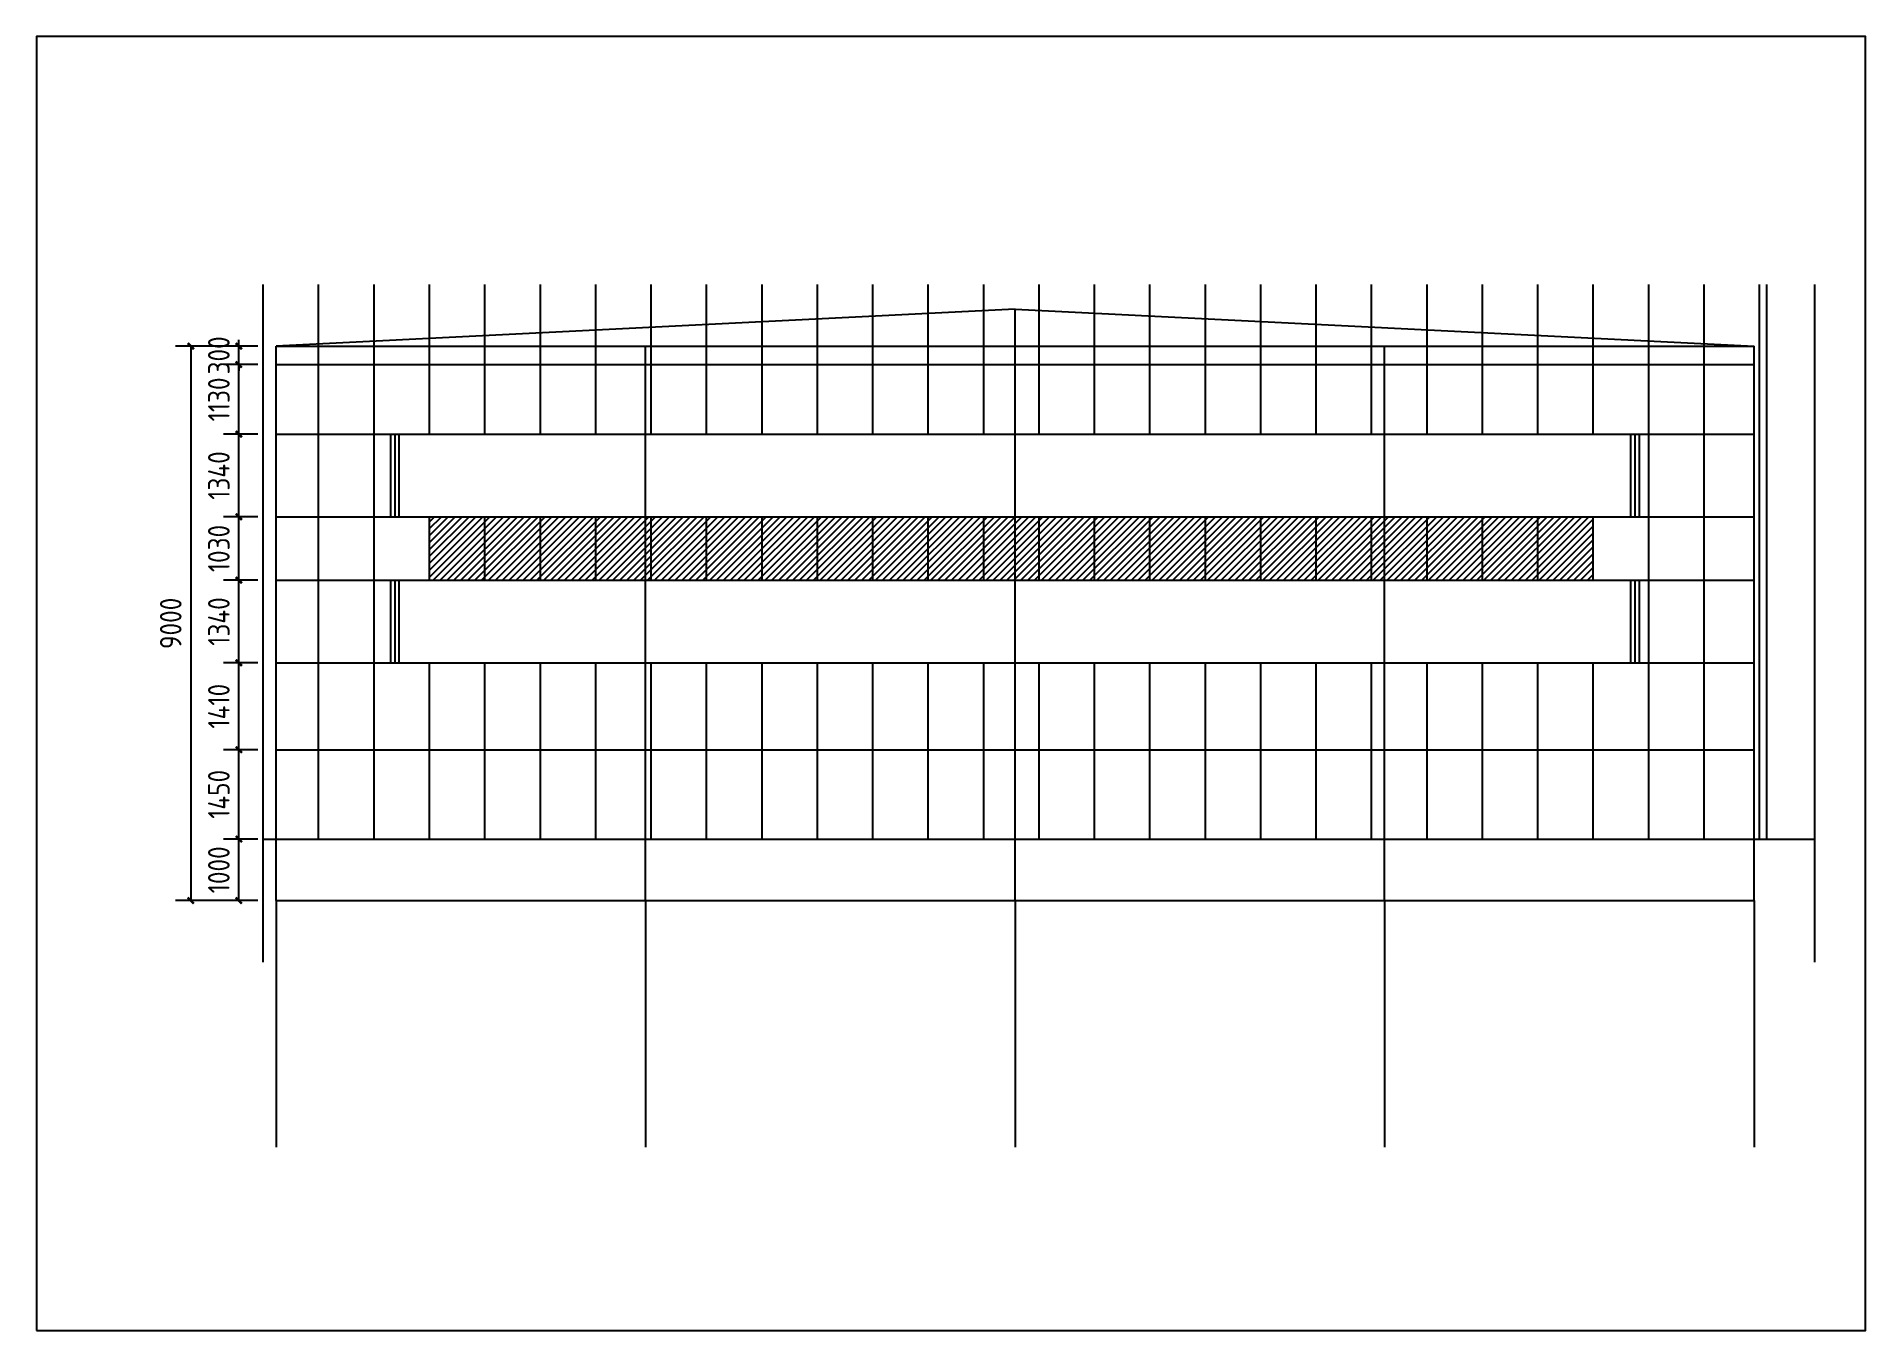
# Model space of a CAD drawing. Extents: x 411778 to 673094, y -11605 to 324395.
# Drawn here: x 643394 to 673094, y 240395 to 261395 of the extents above; entities that cross this region are included whole.
import ezdxf

# ---------------------------------------------------------------- set-up
doc = ezdxf.new("R2010")
doc.units = 0
doc.header["$LTSCALE"] = 1000
doc.header["$MEASUREMENT"] = 0
doc.layers.add('AXIS', color=3, linetype='Continuous')
doc.layers.add('DOTE', color=1, linetype='Continuous')
doc.styles.get("Standard").update_dxf_attribs({"font": 'gbenor.shx', "bigfont": 'gbcbig.shx'})
doc.dimstyles.get("Standard").update_dxf_attribs({"dimscale": 100, "dimtxt": 3.5, "dimasz": 1, "dimexe": 2.5, "dimexo": 3, "dimgap": 1.5, "dimtad": 1, "dimdec": 0, "dimzin": 0, "dimdsep": 46, "dimtxsty": 'Standard', "dimblk": 'ARCHTICK', "dimcen": 0.09, "dimadec": 0, "dimazin": 0, "dimtfac": 1, "dimtdec": 0, "dimtix": 1, "dimtmove": 2, "dimatfit": 3, "dimfxl": 1, "dimtolj": 1, "dimtzin": 0, "dimarcsym": 0})

msp = doc.modelspace()

# ---------------------------------------------------------------- blocks, each defined once
blk = doc.blocks.new('_ArchTick')
at = {"color": 0, "linetype": 'ByBlock', "const_width": 0.4}
blk.add_lwpolyline([(-0.5, -0.5), (0.5, 0.5)], dxfattribs=at)
blk = doc.blocks.new('*D1603')
at = {"color": 3, "lineweight": -2}
for p, q in [((646984.5, 248371), (646428.5, 248371)), ((646678.5, 247371), (646678.5, 248371)), ((646984.5, 247371), (646428.5, 247371))]:
    blk.add_line(p, q, dxfattribs=at)
at = {"layer": 'Defpoints', "color": 0}
for p in [(646678.5, 248371), (647284.5, 248371), (647284.5, 247371)]:
    blk.add_point(p, dxfattribs=at)
at = {"color": 3, "lineweight": -2, "xscale": 100, "yscale": 100, "zscale": 100}
for p, rotation in [((646678.5, 248371), 90), ((646678.5, 247371), 270)]:
    blk.add_blockref('_ArchTick', p, dxfattribs=dict(at, rotation=rotation))
at = {"color": 0, "insert": (646353.5, 247871), "char_height": 350, "attachment_point": 5, "rotation": 90}
blk.add_mtext('\\A1;1000', dxfattribs=at)
blk = doc.blocks.new('*D1604')
at = {"color": 3, "lineweight": -2}
for p, q in [((646984.5, 249821), (646428.5, 249821)), ((646678.5, 248371), (646678.5, 249821)), ((646984.5, 248371), (646428.5, 248371))]:
    blk.add_line(p, q, dxfattribs=at)
at = {"layer": 'Defpoints', "color": 0}
for p in [(646678.5, 249821), (647284.5, 249821), (647284.5, 248371)]:
    blk.add_point(p, dxfattribs=at)
at = {"color": 3, "lineweight": -2, "xscale": 100, "yscale": 100, "zscale": 100}
for p, rotation in [((646678.5, 249821), 90), ((646678.5, 248371), 270)]:
    blk.add_blockref('_ArchTick', p, dxfattribs=dict(at, rotation=rotation))
at = {"color": 0, "insert": (646353.5, 249096), "char_height": 350, "attachment_point": 5, "rotation": 90}
blk.add_mtext('\\A1;1450', dxfattribs=at)
blk = doc.blocks.new('*D1605')
at = {"color": 3, "lineweight": -2}
for p, q in [((646984.5, 251231), (646428.5, 251231)), ((646678.5, 249821), (646678.5, 251231)), ((646984.5, 249821), (646428.5, 249821))]:
    blk.add_line(p, q, dxfattribs=at)
at = {"layer": 'Defpoints', "color": 0}
for p in [(646678.5, 251231), (647284.5, 251231), (647284.5, 249821)]:
    blk.add_point(p, dxfattribs=at)
at = {"color": 3, "lineweight": -2, "xscale": 100, "yscale": 100, "zscale": 100}
for p, rotation in [((646678.5, 251231), 90), ((646678.5, 249821), 270)]:
    blk.add_blockref('_ArchTick', p, dxfattribs=dict(at, rotation=rotation))
at = {"color": 0, "insert": (646353.5, 250526), "char_height": 350, "attachment_point": 5, "rotation": 90}
blk.add_mtext('\\A1;1410', dxfattribs=at)
blk = doc.blocks.new('*D1606')
at = {"color": 3, "lineweight": -2}
for p, q in [((646984.5, 252571), (646428.5, 252571)), ((646678.5, 251231), (646678.5, 252571)), ((646984.5, 251231), (646428.5, 251231))]:
    blk.add_line(p, q, dxfattribs=at)
at = {"layer": 'Defpoints', "color": 0}
for p in [(646678.5, 252571), (647284.5, 252571), (647284.5, 251231)]:
    blk.add_point(p, dxfattribs=at)
at = {"color": 3, "lineweight": -2, "xscale": 100, "yscale": 100, "zscale": 100}
for p, rotation in [((646678.5, 252571), 90), ((646678.5, 251231), 270)]:
    blk.add_blockref('_ArchTick', p, dxfattribs=dict(at, rotation=rotation))
at = {"color": 0, "insert": (646353.5, 251901), "char_height": 350, "attachment_point": 5, "rotation": 90}
blk.add_mtext('\\A1;1340', dxfattribs=at)
blk = doc.blocks.new('*D1607')
at = {"color": 3, "lineweight": -2}
for p, q in [((646984.5, 253601), (646428.5, 253601)), ((646678.5, 252571), (646678.5, 253601)), ((646984.5, 252571), (646428.5, 252571))]:
    blk.add_line(p, q, dxfattribs=at)
at = {"layer": 'Defpoints', "color": 0}
for p in [(646678.5, 253601), (647284.5, 253601), (647284.5, 252571)]:
    blk.add_point(p, dxfattribs=at)
at = {"color": 3, "lineweight": -2, "xscale": 100, "yscale": 100, "zscale": 100}
for p, rotation in [((646678.5, 253601), 90), ((646678.5, 252571), 270)]:
    blk.add_blockref('_ArchTick', p, dxfattribs=dict(at, rotation=rotation))
at = {"color": 0, "insert": (646353.5, 253086), "char_height": 350, "attachment_point": 5, "rotation": 90}
blk.add_mtext('\\A1;1030', dxfattribs=at)
blk = doc.blocks.new('*D1608')
at = {"color": 3, "lineweight": -2}
for p, q in [((646984.5, 254941), (646428.5, 254941)), ((646678.5, 253601), (646678.5, 254941)), ((646984.5, 253601), (646428.5, 253601))]:
    blk.add_line(p, q, dxfattribs=at)
at = {"layer": 'Defpoints', "color": 0}
for p in [(646678.5, 254941), (647284.5, 254941), (647284.5, 253601)]:
    blk.add_point(p, dxfattribs=at)
at = {"color": 3, "lineweight": -2, "xscale": 100, "yscale": 100, "zscale": 100}
for p, rotation in [((646678.5, 254941), 90), ((646678.5, 253601), 270)]:
    blk.add_blockref('_ArchTick', p, dxfattribs=dict(at, rotation=rotation))
at = {"color": 0, "insert": (646353.5, 254271), "char_height": 350, "attachment_point": 5, "rotation": 90}
blk.add_mtext('\\A1;1340', dxfattribs=at)
blk = doc.blocks.new('*D1609')
at = {"color": 3, "lineweight": -2}
for p, q in [((646984.5, 256071), (646428.5, 256071)), ((646678.5, 254941), (646678.5, 256071)), ((646984.5, 254941), (646428.5, 254941))]:
    blk.add_line(p, q, dxfattribs=at)
at = {"layer": 'Defpoints', "color": 0}
for p in [(646678.5, 256071), (647284.5, 256071), (647284.5, 254941)]:
    blk.add_point(p, dxfattribs=at)
at = {"color": 3, "lineweight": -2, "xscale": 100, "yscale": 100, "zscale": 100}
for p, rotation in [((646678.5, 256071), 90), ((646678.5, 254941), 270)]:
    blk.add_blockref('_ArchTick', p, dxfattribs=dict(at, rotation=rotation))
at = {"color": 0, "insert": (646353.5, 255506), "char_height": 350, "attachment_point": 5, "rotation": 90}
blk.add_mtext('\\A1;1130', dxfattribs=at)
blk = doc.blocks.new('*D1610')
at = {"color": 3, "lineweight": -2}
for p, q in [((646984.5, 256371), (646428.5, 256371)), ((646678.5, 256371), (646678.5, 256471)), ((646678.5, 256071), (646678.5, 256371)), ((646984.5, 256071), (646428.5, 256071)), ((646678.5, 256071), (646678.5, 255971))]:
    blk.add_line(p, q, dxfattribs=at)
at = {"layer": 'Defpoints', "color": 0}
for p in [(646678.5, 256371), (647284.5, 256371), (647284.5, 256071)]:
    blk.add_point(p, dxfattribs=at)
at = {"color": 3, "lineweight": -2, "xscale": 100, "yscale": 100, "zscale": 100}
for p, rotation in [((646678.5, 256371), 270), ((646678.5, 256071), 90)]:
    blk.add_blockref('_ArchTick', p, dxfattribs=dict(at, rotation=rotation))
at = {"color": 0, "insert": (646353.5, 256221), "char_height": 350, "attachment_point": 5, "rotation": 90}
blk.add_mtext('\\A1;300', dxfattribs=at)
blk = doc.blocks.new('*D1611')
at = {"color": 3, "lineweight": -2}
for p, q in [((646984.5, 256371), (645647.5, 256371)), ((645897.5, 256371), (645897.5, 247371)), ((646984.5, 247371), (645647.5, 247371))]:
    blk.add_line(p, q, dxfattribs=at)
at = {"layer": 'Defpoints', "color": 0}
for p in [(647284.5, 256371), (645897.5, 247371), (647284.5, 247371)]:
    blk.add_point(p, dxfattribs=at)
at = {"color": 3, "lineweight": -2, "xscale": 100, "yscale": 100, "zscale": 100}
for p, rotation in [((645897.5, 256371), 90), ((645897.5, 247371), 270)]:
    blk.add_blockref('_ArchTick', p, dxfattribs=dict(at, rotation=rotation))
at = {"color": 0, "insert": (645572.5, 251871), "char_height": 350, "attachment_point": 5, "rotation": 90}
blk.add_mtext('\\A1;9000', dxfattribs=at)

# ---------------------------------------------------------------- dimensions: what is measured, and where the dimension line sits
for base, p1, p2, picture, middle in [((646678.5, 256371), (647284.5, 256071), (647284.5, 256371), '*D1610', (646353.5, 256221)), ((646678.5, 256071), (647284.5, 254941), (647284.5, 256071), '*D1609', (646353.5, 255506)), ((646678.5, 254941), (647284.5, 253601), (647284.5, 254941), '*D1608', (646353.5, 254271)), ((646678.5, 253601), (647284.5, 252571), (647284.5, 253601), '*D1607', (646353.5, 253086)), ((646678.5, 252571), (647284.5, 251231), (647284.5, 252571), '*D1606', (646353.5, 251901)), ((646678.5, 251231), (647284.5, 249821), (647284.5, 251231), '*D1605', (646353.5, 250526)), ((646678.5, 249821), (647284.5, 248371), (647284.5, 249821), '*D1604', (646353.5, 249096)), ((646678.5, 248371), (647284.5, 247371), (647284.5, 248371), '*D1603', (646353.5, 247871))]:
    dim = msp.add_linear_dim(base=base, p1=p1, p2=p2, angle=90, dimstyle='Standard', override={"dimclrd": 3, "dimclre": 3})
    dim.commit()
    dim.dimension.update_dxf_attribs({"geometry": picture, "text_midpoint": middle})
dim = msp.add_aligned_dim(p1=(647284.5, 256371), p2=(647284.5, 247371), distance=-1387, dimstyle='Standard', override={"dimclrd": 3, "dimclre": 3})
dim.commit()
dim.dimension.update_dxf_attribs({"geometry": '*D1611', "text_midpoint": (645572.5, 251871)})

# ---------------------------------------------------------------- hatches: boundary and pattern name
h = msp.add_hatch()
h.set_pattern_fill('ANSI31', color=256, scale=50, style=0)
h.set_pattern_definition([(45, (0, 0), (-56.126601, 56.126601), [])])
h.paths.add_polyline_path([(668674.5, 253601), (667774.5, 253601), (667774.5, 252571), (668674.5, 252571)])
h.paths.add_polyline_path([(650674.5, 253601), (649774.5, 253601), (649774.5, 252571), (650674.5, 252571)])
h.paths.add_polyline_path([(651574.5, 253601), (650674.5, 253601), (650674.5, 252571), (651574.5, 252571)])
h.paths.add_polyline_path([(652474.5, 253601), (651574.5, 253601), (651574.5, 252571), (652474.5, 252571)])
h.paths.add_polyline_path([(653284.5, 253601), (652474.5, 253601), (652474.5, 252571), (653284.5, 252571)])
h.paths.add_polyline_path([(654274.5, 253601), (653374.5, 253601), (653374.5, 252571), (654274.5, 252571)])
h.paths.add_polyline_path([(653374.5, 253601), (653284.5, 253601), (653284.5, 252571), (653374.5, 252571)])
h.paths.add_polyline_path([(655174.5, 253601), (654274.5, 253601), (654274.5, 252571), (655174.5, 252571)])
h.paths.add_polyline_path([(656074.5, 253601), (655174.5, 253601), (655174.5, 252571), (656074.5, 252571)])
h.paths.add_polyline_path([(656974.5, 253601), (656074.5, 253601), (656074.5, 252571), (656974.5, 252571)])
h.paths.add_polyline_path([(657874.5, 253601), (656974.5, 253601), (656974.5, 252571), (657874.5, 252571)])
h.paths.add_polyline_path([(658774.5, 253601), (657874.5, 253601), (657874.5, 252571), (658774.5, 252571)])
h.paths.add_polyline_path([(659284.5, 253601), (658774.5, 253601), (658774.5, 252571), (659284.5, 252571)])
h.paths.add_polyline_path([(659674.5, 253601), (659284.5, 253601), (659284.5, 252571), (659674.5, 252571)])
h.paths.add_polyline_path([(660574.5, 253601), (659674.5, 253601), (659674.5, 252571), (660574.5, 252571)])
h.paths.add_polyline_path([(661474.5, 253601), (660574.5, 253601), (660574.5, 252571), (661474.5, 252571)])
h.paths.add_polyline_path([(663274.5, 253601), (662374.5, 253601), (662374.5, 252571), (663274.5, 252571)])
h.paths.add_polyline_path([(662374.5, 253601), (661474.5, 253601), (661474.5, 252571), (662374.5, 252571)])
h.paths.add_polyline_path([(664174.5, 253601), (663274.5, 253601), (663274.5, 252571), (664174.5, 252571)])
h.paths.add_polyline_path([(665074.5, 253601), (664174.5, 253601), (664174.5, 252571), (665074.5, 252571)])
h.paths.add_polyline_path([(665284.5, 253601), (665074.5, 253601), (665074.5, 252571), (665284.5, 252571)])
h.paths.add_polyline_path([(665974.5, 253601), (665284.5, 253601), (665284.5, 252571), (665974.5, 252571)])
h.paths.add_polyline_path([(666874.5, 253601), (665974.5, 253601), (665974.5, 252571), (666874.5, 252571)])
h.paths.add_polyline_path([(667774.5, 253601), (666874.5, 253601), (666874.5, 252571), (667774.5, 252571)])

# ---------------------------------------------------------------- linework, layer by layer
for p, q in [((659284.5, 256971), (647284.5, 256371)), ((659284.5, 256971), (671284.5, 256371)), ((647284.5, 256371), (671284.5, 256371)), ((647284.5, 256071), (671284.5, 256071)), ((647284.5, 254941), (671284.5, 254941)), ((647284.5, 253601), (671284.5, 253601)), ((647284.5, 252571), (671284.5, 252571)), ((647284.5, 251231), (671284.5, 251231)), ((647284.5, 249821), (671284.5, 249821)), ((647074.5, 248371), (672274.5, 248371)), ((647284.5, 247371), (671284.5, 247371))]:
    msp.add_line(p, q)
msp.add_lwpolyline([(643393.5, 240395), (673093.5, 240395), (673093.5, 261395), (643393.5, 261395)], close=True)
at = {"layer": 'AXIS'}
for p, q in [((647284.5, 247371), (647284.5, 243371)), ((653284.5, 247371), (653284.5, 243371)), ((659284.5, 247371), (659284.5, 243371)), ((665284.5, 247371), (665284.5, 243371)), ((671284.5, 247371), (671284.5, 243371))]:
    msp.add_line(p, q, dxfattribs=at)
at = {"layer": 'DOTE', "color": 0}
for p, q in [((647074.5, 246371), (647074.5, 257371)), ((647974.5, 248371), (647974.5, 257371)), ((648874.5, 248371), (648874.5, 257371)), ((649774.5, 254941), (649774.5, 257371)), ((650674.5, 254941), (650674.5, 257371)), ((651574.5, 254941), (651574.5, 257371)), ((652474.5, 254941), (652474.5, 257371)), ((653374.5, 254941), (653374.5, 257371)), ((654274.5, 254941), (654274.5, 257371)), ((655174.5, 254941), (655174.5, 257371)), ((656074.5, 254941), (656074.5, 257371)), ((656974.5, 254941), (656974.5, 257371)), ((657874.5, 254941), (657874.5, 257371)), ((658774.5, 254941), (658774.5, 257371)), ((659674.5, 254941), (659674.5, 257371)), ((660574.5, 254941), (660574.5, 257371)), ((661474.5, 254941), (661474.5, 257371)), ((662374.5, 254941), (662374.5, 257371)), ((663274.5, 254941), (663274.5, 257371)), ((664174.5, 254941), (664174.5, 257371)), ((665074.5, 254941), (665074.5, 257371)), ((665974.5, 254941), (665974.5, 257371)), ((666874.5, 254941), (666874.5, 257371)), ((667774.5, 254941), (667774.5, 257371)), ((668674.5, 254941), (668674.5, 257371)), ((669574.5, 248371), (669574.5, 257371)), ((670474.5, 248371), (670474.5, 257371)), ((671374.5, 248371), (671374.5, 257371)), ((672274.5, 246371), (672274.5, 257371)), ((649144.5, 253601), (649144.5, 254941)), ((649214.5, 253601), (649214.5, 254941)), ((649284.5, 253601), (649284.5, 254941)), ((669284.5, 253601), (669284.5, 254941)), ((669354.5, 253601), (669354.5, 254941)), ((669424.5, 253601), (669424.5, 254941)), ((649774.5, 252571), (649774.5, 253601)), ((650674.5, 252571), (650674.5, 253601)), ((651574.5, 252571), (651574.5, 253601)), ((652474.5, 252571), (652474.5, 253601)), ((653374.5, 252571), (653374.5, 253601)), ((654274.5, 252571), (654274.5, 253601)), ((655174.5, 252571), (655174.5, 253601)), ((656074.5, 252571), (656074.5, 253601)), ((656974.5, 252571), (656974.5, 253601)), ((657874.5, 252571), (657874.5, 253601)), ((658774.5, 252571), (658774.5, 253601)), ((659674.5, 252571), (659674.5, 253601)), ((660574.5, 252571), (660574.5, 253601)), ((661474.5, 252571), (661474.5, 253601)), ((662374.5, 252571), (662374.5, 253601)), ((663274.5, 252571), (663274.5, 253601)), ((664174.5, 252571), (664174.5, 253601)), ((665074.5, 252571), (665074.5, 253601)), ((665974.5, 252571), (665974.5, 253601)), ((666874.5, 252571), (666874.5, 253601)), ((667774.5, 252571), (667774.5, 253601)), ((668674.5, 252571), (668674.5, 253601)), ((649144.5, 251231), (649144.5, 252571)), ((649214.5, 251231), (649214.5, 252571)), ((649284.5, 251231), (649284.5, 252571)), ((669284.5, 251231), (669284.5, 252571)), ((669354.5, 251231), (669354.5, 252571)), ((669424.5, 251231), (669424.5, 252571)), ((649774.5, 248371), (649774.5, 251231)), ((650674.5, 248371), (650674.5, 251231)), ((651574.5, 248371), (651574.5, 251231)), ((652474.5, 248371), (652474.5, 251231)), ((653374.5, 248371), (653374.5, 251231)), ((654274.5, 248371), (654274.5, 251231)), ((655174.5, 248371), (655174.5, 251231)), ((656074.5, 248371), (656074.5, 251231)), ((656974.5, 248371), (656974.5, 251231)), ((657874.5, 248371), (657874.5, 251231)), ((658774.5, 248371), (658774.5, 251231)), ((659674.5, 248371), (659674.5, 251231)), ((660574.5, 248371), (660574.5, 251231)), ((661474.5, 248371), (661474.5, 251231)), ((662374.5, 248371), (662374.5, 251231)), ((663274.5, 248371), (663274.5, 251231)), ((664174.5, 248371), (664174.5, 251231)), ((665074.5, 248371), (665074.5, 251231)), ((665974.5, 248371), (665974.5, 251231)), ((666874.5, 248371), (666874.5, 251231)), ((667774.5, 248371), (667774.5, 251231)), ((668674.5, 248371), (668674.5, 251231))]:
    msp.add_line(p, q, dxfattribs=at)
at = {"layer": 'DOTE', "color": 6}
msp.add_line((671494.5, 248371), (671494.5, 257371), dxfattribs=at)
at = {"layer": 'DOTE'}
for p, q in [((659284.5, 247371), (659284.5, 256971)), ((647284.5, 247371), (647284.5, 256371)), ((653284.5, 247371), (653284.5, 256371)), ((665284.5, 247371), (665284.5, 256371)), ((671284.5, 247371), (671284.5, 256371))]:
    msp.add_line(p, q, dxfattribs=at)

msp.set_redraw_order([(e.dxf.handle, doc.entitydb.next_handle()) for e in msp.query("TEXT MTEXT ATTDEF DIMENSION ARC_DIMENSION")])  # texts and dimensions are drawn at this point

doc.saveas('drawing.dxf')
